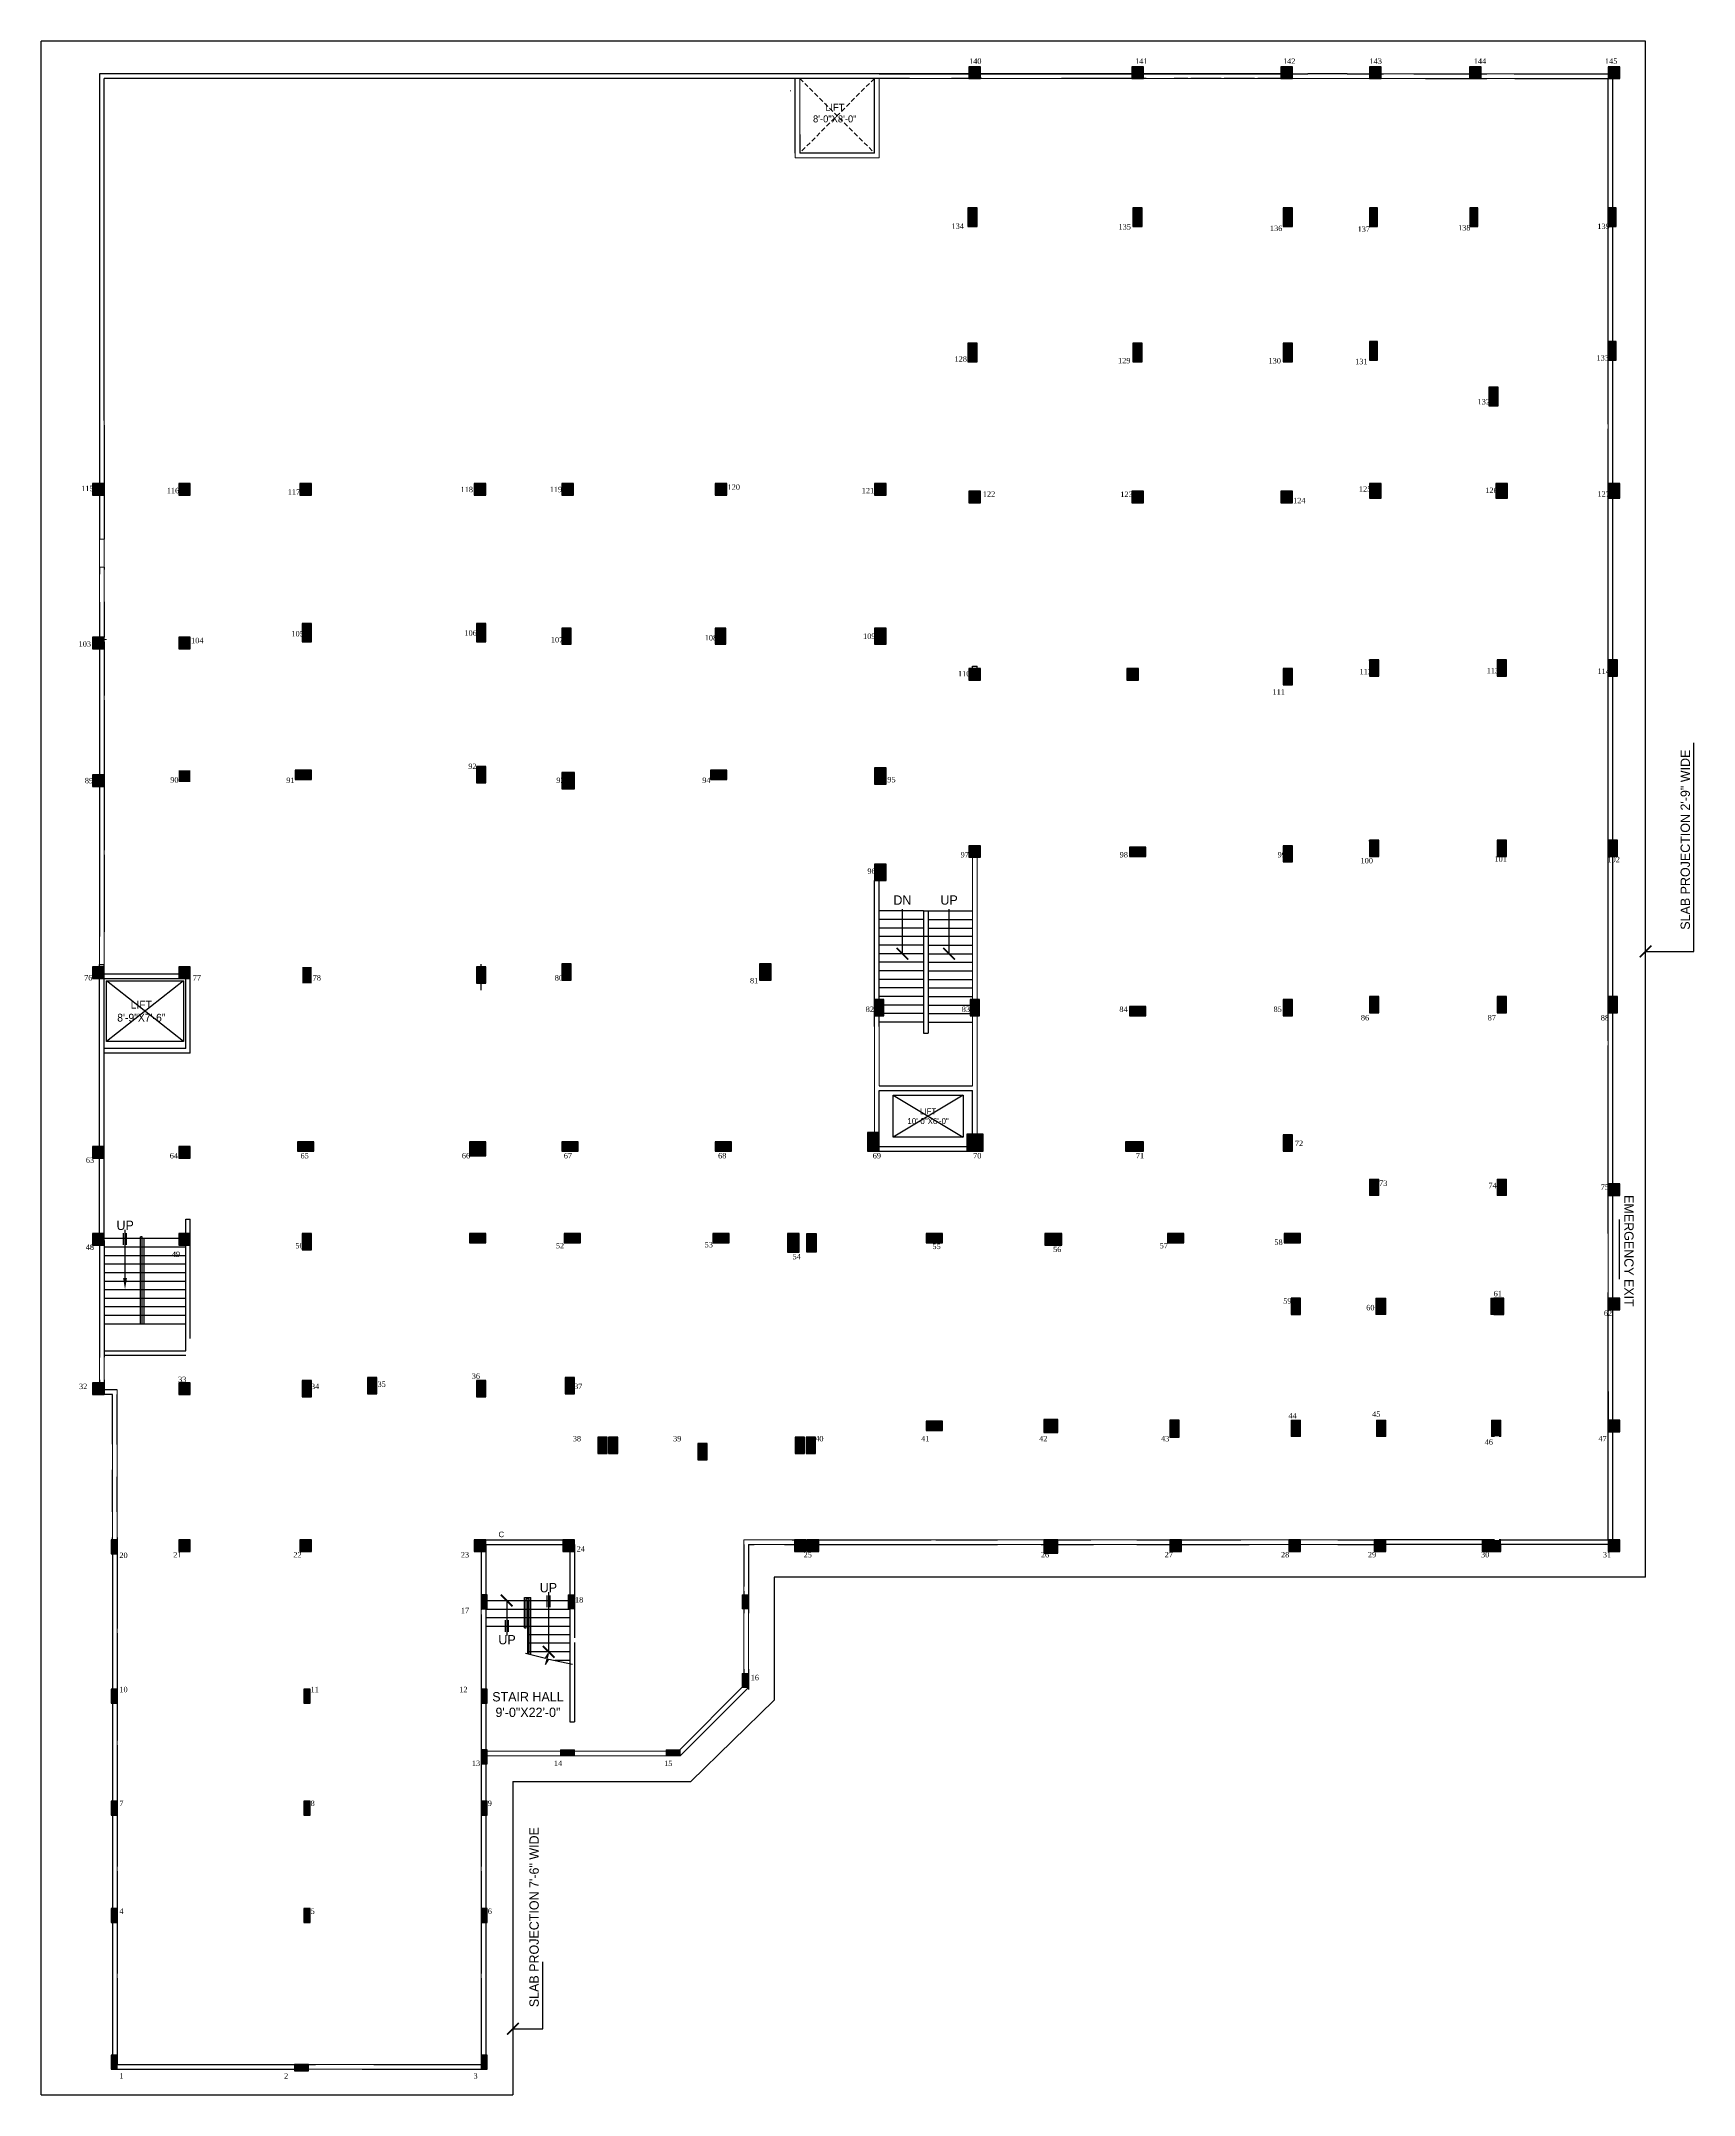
# Model space of a CAD drawing. Header units: inches. Extents: x -90 to 2036, y -33 to 3377.
# Drawn here: x -90 to 2036, y -33 to 2609 of the extents above; entities that cross this region are included whole.
import ezdxf

# ---------------------------------------------------------------- set-up
doc = ezdxf.new("R2010")
doc.units = ezdxf.units.IN
doc.header["$MEASUREMENT"] = 0
doc.linetypes.add('DASHED', pattern=[0.75, 0.5, -0.25])
doc.layers.get('0').update_dxf_attribs({"color": 8, "linetype": 'CONTINUOUS'})
for name, color, linetype in [('BOUNDARY', 8, 'CONTINUOUS'), ('COLUMN', 8, 'CONTINUOUS'), ('TEXT', 8, 'CONTINUOUS'), ('WALL', 8, 'CONTINUOUS')]:
    doc.layers.add(name, color=color, linetype=linetype)
doc.styles.add('H St Bt', font='stylu.ttf')
doc.styles.add('style2', font='arial.ttf', dxfattribs={"height": 9})
doc.styles.add('style3', font='arial.ttf', dxfattribs={"height": 15})
doc.styles.add('TECHNICBOLD', font='times.ttf', dxfattribs={"height": 10})
doc.dimstyles.new('DIM4', dxfattribs={"dimtxt": 21, "dimasz": 10, "dimexe": 8, "dimexo": 8, "dimgap": 8, "dimtad": 1, "dimdec": 4, "dimzin": 3, "dimdsep": 46, "dimlunit": 4, "dimtxsty": 'style3', "dimblk": 'ARCHTICK', "dimcen": 0, "dimdle": 8, "dimclrd": 1, "dimclre": 1, "dimclrt": 3, "dimadec": 0, "dimazin": 0, "dimtfac": 1, "dimtdec": 4, "dimtofl": 0, "dimtmove": 2, "dimatfit": 3, "dimldrblk": 'ARCHTICK', "dimfxl": 1, "dimtolj": 1, "dimtzin": 1, "dimarcsym": 0})
doc.dimstyles.new('SMZ_DIMENSION_', dxfattribs={"dimtxt": 15, "dimasz": 10, "dimexe": 8, "dimexo": 8, "dimgap": 8, "dimtad": 0, "dimdec": 0, "dimzin": 3, "dimdsep": 46, "dimlunit": 4, "dimtxsty": 'H St Bt', "dimblk": 'ARCHTICK', "dimcen": 0, "dimdle": 8, "dimclrd": 2, "dimclre": 2, "dimclrt": 3, "dimadec": 0, "dimazin": 0, "dimtfac": 1, "dimtdec": 0, "dimtofl": 0, "dimtmove": 2, "dimatfit": 3, "dimldrblk": 'ARCHTICK', "dimfxl": 8, "dimtolj": 1, "dimtzin": 1, "dimarcsym": 0})
pattern_1 = [(45, (1520.70109, 1181), (-0.08838835, 0.08838835), [])]

msp = doc.modelspace()

# ---------------------------------------------------------------- hatches: boundary and pattern name
at = {"layer": 'BOUNDARY', "lineweight": 18}
h = msp.add_hatch(dxfattribs=at)
h.set_pattern_fill('ANSI31', color=256)
h.set_pattern_definition(pattern_1)
h.paths.add_polyline_path([(1520.8, 1183.7), (1534.6, 1183.7), (1534.6, 1198.6), (1520.8, 1198.6)], flags=9)
h = msp.add_hatch(dxfattribs=at)
h.set_pattern_fill('ANSI31', color=256)
h.set_pattern_definition(pattern_1)
h.paths.add_polyline_path([(1520.8, 1183.7), (1534.6, 1183.7), (1534.6, 1198.6), (1520.8, 1198.6)], flags=9)
h = msp.add_hatch(dxfattribs=at)
h.set_pattern_fill('ANSI31', color=256)
h.set_pattern_definition(pattern_1)
h.paths.add_polyline_path([(1520.8, 1183.7), (1534.6, 1183.7), (1534.6, 1198.6), (1520.8, 1198.6)], flags=9)
at = {"layer": 'COLUMN', "linetype": 'Continuous'}
for points in [[(1118.5, 2576), (1103.5, 2576), (1103.5, 2561), (1118.5, 2561)], [(1328, 2576), (1313, 2576), (1313, 2561), (1328, 2561)], [(1520, 2576), (1505, 2576), (1505, 2561), (1520, 2561)], [(1634, 2576), (1619, 2576), (1619, 2561), (1634, 2561)], [(1762.5, 2576), (1747.5, 2576), (1747.5, 2561), (1762.5, 2561)], [(1941, 2576), (1926, 2576), (1926, 2561), (1941, 2561)], [(1102, 2370.5), (1114, 2370.5), (1114, 2394.5), (1102, 2394.5)], [(1314.5, 2370.5), (1326.5, 2370.5), (1326.5, 2394.5), (1314.5, 2394.5)], [(1508, 2370.5), (1520, 2370.5), (1520, 2394.5), (1508, 2394.5)], [(1619, 2370.5), (1629, 2370.5), (1629, 2394.5), (1619, 2394.5)], [(1748, 2370.5), (1758, 2370.5), (1758, 2394.5), (1748, 2394.5)], [(1926, 2370.5), (1936, 2370.5), (1936, 2394.5), (1926, 2394.5)], [(1102, 2196.5), (1114, 2196.5), (1114, 2220.5), (1102, 2220.5)], [(1314.5, 2196.5), (1326.5, 2196.5), (1326.5, 2220.5), (1314.5, 2220.5)], [(1508, 2196.5), (1520, 2196.5), (1520, 2220.5), (1508, 2220.5)], [(1619, 2198.5), (1629, 2198.5), (1629, 2222.5), (1619, 2222.5)], [(1926, 2198.5), (1936, 2198.5), (1936, 2222.5), (1926, 2222.5)], [(1772.5, 2140), (1784.5, 2140), (1784.5, 2164), (1772.5, 2164)], [(-9, 2040), (-24, 2040), (-24, 2025), (-9, 2025)], [(102, 2040), (87, 2040), (87, 2025), (102, 2025)], [(258, 2040), (243, 2040), (243, 2025), (258, 2025)], [(482, 2040), (467, 2040), (467, 2025), (482, 2025)], [(595, 2040), (580, 2040), (580, 2025), (595, 2025)], [(792, 2040), (777, 2040), (777, 2025), (792, 2025)], [(997, 2040), (982, 2040), (982, 2025), (997, 2025)], [(1634, 2040), (1619, 2040), (1619, 2025), (1634, 2025)], [(1634, 2036), (1619, 2036), (1619, 2021), (1634, 2021)], [(1796.5, 2040), (1781.5, 2040), (1781.5, 2025), (1796.5, 2025)], [(1796.5, 2036), (1781.5, 2036), (1781.5, 2021), (1796.5, 2021)], [(1941, 2040), (1926, 2040), (1926, 2025), (1941, 2025)], [(1941, 2036), (1926, 2036), (1926, 2021), (1941, 2021)], [(1118.5, 2030), (1103.5, 2030), (1103.5, 2015), (1118.5, 2015)], [(1328, 2030), (1313, 2030), (1313, 2015), (1328, 2015)], [(1520, 2030), (1505, 2030), (1505, 2015), (1520, 2015)], [(246, 1836), (258, 1836), (258, 1860), (246, 1860)], [(470, 1836), (482, 1836), (482, 1860), (470, 1860)], [(580, 1833), (592, 1833), (592, 1854), (580, 1854)], [(791, 1854), (777, 1854), (777, 1833), (791, 1833)], [(997, 1854), (982, 1854), (982, 1833), (997, 1833)], [(997, 1854), (982, 1854), (982, 1833), (997, 1833)], [(-9, 1842), (-24, 1842), (-24, 1827), (-9, 1827)], [(102, 1842), (87, 1842), (87, 1827), (102, 1827)], [(1118.5, 1802), (1103.5, 1802), (1103.5, 1787), (1118.5, 1787)], [(1321.5, 1802), (1306.5, 1802), (1306.5, 1787), (1321.5, 1787)], [(1508, 1781), (1520, 1781), (1520, 1802), (1508, 1802)], [(1631, 1813), (1619, 1813), (1619, 1792), (1631, 1792)], [(1795, 1813), (1783, 1813), (1783, 1792), (1795, 1792)], [(1938, 1813), (1926, 1813), (1926, 1792), (1938, 1792)], [(-9, 1665), (-24, 1665), (-24, 1650), (-9, 1650)], [(237, 1671), (237, 1659), (258, 1659), (258, 1671)], [(470, 1655), (482, 1655), (482, 1676), (470, 1676)], [(592, 1668), (580, 1668), (580, 1647), (592, 1647)], [(584, 1647), (596, 1647), (596, 1668), (584, 1668)], [(771, 1671), (771, 1659), (792, 1659), (792, 1671)], [(997, 1674), (982, 1674), (982, 1653), (997, 1653)], [(1118.5, 1574), (1103.5, 1574), (1103.5, 1559), (1118.5, 1559)], [(1310, 1572), (1310, 1560), (1331, 1560), (1331, 1572)], [(1520, 1574), (1508, 1574), (1508, 1553), (1520, 1553)], [(1631, 1581), (1619, 1581), (1619, 1560), (1631, 1560)], [(1795, 1581), (1783, 1581), (1783, 1560), (1795, 1560)], [(1938, 1581), (1926, 1581), (1926, 1560), (1938, 1560)], [(997, 1550), (982, 1550), (982, 1529), (997, 1529)], [(-9, 1418), (-24, 1418), (-24, 1403), (-9, 1403)], [(102, 1418), (87, 1418), (87, 1403), (102, 1403)], [(258, 1418), (246, 1418), (246, 1397), (258, 1397)], [(482, 1418), (470, 1418), (470, 1397), (482, 1397)], [(592, 1422), (580, 1422), (580, 1401), (592, 1401)], [(849, 1422), (834, 1422), (834, 1401), (849, 1401)], [(994, 1376), (982, 1376), (982, 1355), (994, 1355)], [(1117, 1376), (1105, 1376), (1105, 1355), (1117, 1355)], [(1508, 1355), (1520, 1355), (1520, 1376), (1508, 1376)], [(1631, 1380), (1619, 1380), (1619, 1359), (1631, 1359)], [(1795, 1380), (1783, 1380), (1783, 1359), (1795, 1359)], [(1938, 1380), (1926, 1380), (1926, 1359), (1938, 1359)], [(1310, 1367), (1310, 1355), (1331, 1355), (1331, 1367)], [(240, 1193), (240, 1181), (261, 1181), (261, 1193)], [(461, 1193), (461, 1181), (482, 1181), (482, 1193)], [(580, 1193), (580, 1181), (601, 1181), (601, 1193)], [(777, 1193), (777, 1181), (798, 1181), (798, 1193)], [(988, 1205), (973, 1205), (973, 1181), (988, 1181)], [(1101, 1181), (1122, 1181), (1122, 1203), (1101, 1203)], [(1122, 1181), (1122, 1203), (1101, 1203), (1101, 1181)], [(1305, 1193), (1305, 1181), (1328, 1181), (1328, 1193)], [(-9, 1172), (-9, 1187), (-24, 1187), (-24, 1172)], [(-9, 1187), (-24, 1187), (-24, 1172), (-9, 1172)], [(102, 1187), (87, 1187), (87, 1172), (102, 1172)], [(461, 1187), (461, 1175), (482, 1175), (482, 1187)], [(1941, 1139), (1926, 1139), (1926, 1124), (1941, 1124)], [(-9, 1060), (-9, 1075), (-24, 1075), (-24, 1060)], [(-9, 1075), (-24, 1075), (-24, 1060), (-9, 1060)], [(102, 1075), (87, 1075), (87, 1060), (102, 1060)], [(258, 1075), (246, 1075), (246, 1054), (258, 1054)], [(461, 1075), (461, 1063), (482, 1063), (482, 1075)], [(583, 1075), (583, 1063), (604, 1063), (604, 1075)], [(774, 1075), (774, 1063), (795, 1063), (795, 1075)], [(885, 1075), (870, 1075), (870, 1051), (885, 1051)], [(907, 1075), (895, 1075), (895, 1051), (907, 1051)], [(1069.5, 1063), (1069.5, 1075), (1048.5, 1075), (1048.5, 1063)], [(1201, 1075), (1201, 1060), (1223, 1060), (1223, 1075)], [(1380, 1063), (1380, 1075), (1359, 1075), (1359, 1063)], [(1530, 1063), (1530, 1075), (1509, 1075), (1509, 1063)], [(1518, 971), (1530, 971), (1530, 992), (1518, 992)], [(1791.8, 992), (1778.8, 992), (1778.8, 971), (1791.8, 971)], [(1941, 992), (1926, 992), (1926, 977), (1941, 977)], [(-9, 868), (-9, 883), (-24, 883), (-24, 868)], [(-9, 883), (-24, 883), (-24, 868), (-9, 868)], [(102, 883), (87, 883), (87, 868), (102, 868)], [(258, 886), (246, 886), (246, 865), (258, 865)], [(342, 890), (330, 890), (330, 869), (342, 869)], [(470, 865), (482, 865), (482, 886), (470, 886)], [(596, 890), (584, 890), (584, 869), (596, 869)], [(1069.5, 821.5), (1069.5, 833.5), (1048.5, 833.5), (1048.5, 821.5)], [(1218, 836), (1200, 836), (1200, 819), (1218, 819)], [(1374, 835), (1362, 835), (1362, 813), (1374, 813)], [(1941, 835), (1926, 835), (1926, 820), (1941, 820)], [(638, 813), (626, 813), (626, 792), (638, 792)], [(652, 813), (640, 813), (640, 792), (652, 792)], [(755, 784), (767, 784), (767, 805), (755, 805)], [(892, 813), (880, 813), (880, 792), (892, 792)], [(906, 813), (894, 813), (894, 792), (906, 792)], [(8, 663), (8, 681), (0, 681), (0, 663)], [(102, 681), (87, 681), (87, 666), (102, 666)], [(258, 681), (243, 681), (243, 666), (258, 666)], [(482, 681), (467, 681), (467, 666), (482, 666)], [(596, 681), (581, 681), (581, 666), (596, 666)], [(894, 681), (879, 681), (879, 666), (894, 666)], [(910.5, 681), (895.5, 681), (895.5, 666), (910.5, 666)], [(1218, 681), (1200, 681), (1200, 664), (1218, 664)], [(1377, 681), (1362, 681), (1362, 666), (1377, 666)], [(1530, 681), (1515, 681), (1515, 666), (1530, 666)], [(1640, 681), (1625, 681), (1625, 666), (1640, 666)], [(1779, 681), (1764, 681), (1764, 666), (1779, 666)], [(1787.8, 681), (1772.8, 681), (1772.8, 666), (1787.8, 666)], [(1941, 681), (1926, 681), (1926, 666), (1941, 666)], [(484, 592.5), (484, 610.5), (476, 610.5), (476, 592.5)], [(8, 471), (8, 489), (0, 489), (0, 471)], [(256, 471), (256, 489), (248, 489), (248, 471)], [(484, 471), (484, 489), (476, 489), (476, 471)], [(484, 393), (484, 411), (476, 411), (476, 393)], [(8, 327), (8, 345), (0, 345), (0, 327)], [(256, 327), (256, 345), (248, 345), (248, 327)], [(484, 327), (484, 345), (476, 345), (476, 327)], [(8, 189), (8, 207), (0, 207), (0, 189)], [(256, 189), (256, 207), (248, 207), (248, 189)], [(484, 189), (484, 207), (476, 207), (476, 189)], [(8, 0), (8, 18), (0, 18), (0, 0)], [(236, -2), (254, -2), (254, 6), (236, 6)], [(484, 0), (484, 18), (476, 18), (476, 0)]]:
    msp.add_hatch(color=256, dxfattribs=at).paths.add_polyline_path(points)
at = {"layer": 'TEXT', "lineweight": 0}
for points in [[(1118.5, 2576), (1103.5, 2576), (1103.5, 2561), (1118.5, 2561)], [(1328, 2576), (1313, 2576), (1313, 2561), (1328, 2561)], [(1520, 2576), (1505, 2576), (1505, 2561), (1520, 2561)], [(1634, 2576), (1619, 2576), (1619, 2561), (1634, 2561)], [(1762.5, 2576), (1747.5, 2576), (1747.5, 2561), (1762.5, 2561)], [(1941, 2576), (1926, 2576), (1926, 2561), (1941, 2561)], [(1102, 2370.5), (1114, 2370.5), (1114, 2394.5), (1102, 2394.5)], [(1314.5, 2370.5), (1326.5, 2370.5), (1326.5, 2394.5), (1314.5, 2394.5)], [(1508, 2370.5), (1520, 2370.5), (1520, 2394.5), (1508, 2394.5)], [(1619, 2370.5), (1629, 2370.5), (1629, 2394.5), (1619, 2394.5)], [(1748, 2370.5), (1758, 2370.5), (1758, 2394.5), (1748, 2394.5)], [(1926, 2370.5), (1936, 2370.5), (1936, 2394.5), (1926, 2394.5)], [(1102, 2196.5), (1114, 2196.5), (1114, 2220.5), (1102, 2220.5)], [(1314.5, 2196.5), (1326.5, 2196.5), (1326.5, 2220.5), (1314.5, 2220.5)], [(1508, 2196.5), (1520, 2196.5), (1520, 2220.5), (1508, 2220.5)], [(1619, 2198.5), (1629, 2198.5), (1629, 2222.5), (1619, 2222.5)], [(1926, 2198.5), (1936, 2198.5), (1936, 2222.5), (1926, 2222.5)], [(1772.5, 2140), (1784.5, 2140), (1784.5, 2164), (1772.5, 2164)], [(-9, 2040), (-24, 2040), (-24, 2025), (-9, 2025)], [(102, 2040), (87, 2040), (87, 2025), (102, 2025)], [(258, 2040), (243, 2040), (243, 2025), (258, 2025)], [(482, 2040), (467, 2040), (467, 2025), (482, 2025)], [(595, 2040), (580, 2040), (580, 2025), (595, 2025)], [(792, 2040), (777, 2040), (777, 2025), (792, 2025)], [(997, 2040), (982, 2040), (982, 2025), (997, 2025)], [(1634, 2040), (1619, 2040), (1619, 2025), (1634, 2025)], [(1796.5, 2040), (1781.5, 2040), (1781.5, 2025), (1796.5, 2025)], [(1941, 2040), (1926, 2040), (1926, 2025), (1941, 2025)], [(1118.5, 2030), (1103.5, 2030), (1103.5, 2015), (1118.5, 2015)], [(1328, 2030), (1313, 2030), (1313, 2015), (1328, 2015)], [(1520, 2030), (1505, 2030), (1505, 2015), (1520, 2015)], [(246, 1836), (258, 1836), (258, 1860), (246, 1860)], [(470, 1836), (482, 1836), (482, 1860), (470, 1860)], [(580, 1833), (592, 1833), (592, 1854), (580, 1854)], [(791, 1854), (777, 1854), (777, 1833), (791, 1833)], [(997, 1854), (982, 1854), (982, 1833), (997, 1833)], [(-9, 1842), (-24, 1842), (-24, 1827), (-9, 1827)], [(102, 1842), (87, 1842), (87, 1827), (102, 1827)], [(1118.5, 1802), (1103.5, 1802), (1103.5, 1787), (1118.5, 1787)], [(1321.5, 1802), (1306.5, 1802), (1306.5, 1787), (1321.5, 1787)], [(1508, 1781), (1520, 1781), (1520, 1802), (1508, 1802)], [(1631, 1813), (1619, 1813), (1619, 1792), (1631, 1792)], [(1795, 1813), (1783, 1813), (1783, 1792), (1795, 1792)], [(1938, 1813), (1926, 1813), (1926, 1792), (1938, 1792)], [(-9, 1665), (-24, 1665), (-24, 1650), (-9, 1650)], [(102, 1671), (87, 1671), (87, 1656), (102, 1656)], [(237, 1671), (237, 1659), (258, 1659), (258, 1671)], [(470, 1655), (482, 1655), (482, 1676), (470, 1676)], [(584, 1647), (596, 1647), (596, 1668), (584, 1668)], [(1520, 1574), (1508, 1574), (1508, 1553), (1520, 1553)], [(1631, 1581), (1619, 1581), (1619, 1560), (1631, 1560)], [(1795, 1581), (1783, 1581), (1783, 1560), (1795, 1560)], [(1938, 1581), (1926, 1581), (1926, 1560), (1938, 1560)], [(-9, 1418), (-24, 1418), (-24, 1403), (-9, 1403)], [(102, 1418), (87, 1418), (87, 1403), (102, 1403)], [(482, 1418), (470, 1418), (470, 1397), (482, 1397)], [(592, 1422), (580, 1422), (580, 1401), (592, 1401)], [(849, 1422), (834, 1422), (834, 1401), (849, 1401)], [(1508, 1355), (1520, 1355), (1520, 1376), (1508, 1376)], [(1631, 1380), (1619, 1380), (1619, 1359), (1631, 1359)], [(1795, 1380), (1783, 1380), (1783, 1359), (1795, 1359)], [(1938, 1380), (1926, 1380), (1926, 1359), (1938, 1359)], [(1310, 1367), (1310, 1355), (1331, 1355), (1331, 1367)], [(240, 1193), (240, 1181), (261, 1181), (261, 1193)], [(580, 1193), (580, 1181), (601, 1181), (601, 1193)], [(777, 1193), (777, 1181), (798, 1181), (798, 1193)], [(1520, 1202), (1508, 1202), (1508, 1181), (1520, 1181)], [(-9, 1187), (-24, 1187), (-24, 1172), (-9, 1172)], [(102, 1187), (87, 1187), (87, 1172), (102, 1172)], [(461, 1187), (461, 1175), (482, 1175), (482, 1187)], [(1631, 1145), (1619, 1145), (1619, 1124), (1631, 1124)], [(1795, 1145), (1783, 1145), (1783, 1124), (1795, 1124)], [(1941, 1139), (1926, 1139), (1926, 1124), (1941, 1124)], [(-9, 1075), (-24, 1075), (-24, 1060), (-9, 1060)], [(102, 1075), (87, 1075), (87, 1060), (102, 1060)], [(258, 1075), (246, 1075), (246, 1054), (258, 1054)], [(461, 1075), (461, 1063), (482, 1063), (482, 1075)], [(583, 1075), (583, 1063), (604, 1063), (604, 1075)], [(774, 1075), (774, 1063), (795, 1063), (795, 1075)], [(885, 1075), (870, 1075), (870, 1051), (885, 1051)], [(907, 1075), (895, 1075), (895, 1051), (907, 1051)], [(1201, 1075), (1201, 1060), (1223, 1060), (1223, 1075)], [(1530, 1063), (1530, 1075), (1509, 1075), (1509, 1063)], [(1518, 971), (1530, 971), (1530, 992), (1518, 992)], [(1640, 992), (1627, 992), (1627, 971), (1640, 971)], [(1788, 992), (1775, 992), (1775, 971), (1788, 971)], [(1941, 992), (1926, 992), (1926, 977), (1941, 977)], [(-9, 883), (-24, 883), (-24, 868), (-9, 868)], [(102, 883), (87, 883), (87, 868), (102, 868)], [(258, 886), (246, 886), (246, 865), (258, 865)], [(342, 890), (330, 890), (330, 869), (342, 869)], [(470, 865), (482, 865), (482, 886), (470, 886)], [(596, 890), (584, 890), (584, 869), (596, 869)], [(1069.5, 821.5), (1069.5, 833.5), (1048.5, 833.5), (1048.5, 821.5)], [(1218, 836), (1200, 836), (1200, 819), (1218, 819)], [(1374, 835), (1362, 835), (1362, 813), (1374, 813)], [(1518, 814), (1530, 814), (1530, 835), (1518, 835)], [(1628, 814), (1640, 814), (1640, 835), (1628, 835)], [(1776, 814), (1788, 814), (1788, 835), (1776, 835)], [(1941, 835), (1926, 835), (1926, 820), (1941, 820)], [(755, 784), (767, 784), (767, 805), (755, 805)], [(892, 813), (880, 813), (880, 792), (892, 792)], [(906, 813), (894, 813), (894, 792), (906, 792)], [(8, 663), (8, 681), (0, 681), (0, 663)], [(102, 681), (87, 681), (87, 666), (102, 666)], [(258, 681), (243, 681), (243, 666), (258, 666)], [(482, 681), (467, 681), (467, 666), (482, 666)], [(596, 681), (581, 681), (581, 666), (596, 666)], [(894, 681), (879, 681), (879, 666), (894, 666)], [(910.5, 681), (895.5, 681), (895.5, 666), (910.5, 666)], [(1218, 681), (1200, 681), (1200, 664), (1218, 664)], [(1377, 681), (1362, 681), (1362, 666), (1377, 666)], [(1530, 681), (1515, 681), (1515, 666), (1530, 666)], [(1640, 681), (1625, 681), (1625, 666), (1640, 666)], [(1779, 681), (1764, 681), (1764, 666), (1779, 666)], [(1941, 681), (1926, 681), (1926, 666), (1941, 666)], [(484, 592.5), (484, 610.5), (476, 610.5), (476, 592.5)], [(596, 592.5), (596, 610.5), (588, 610.5), (588, 592.5)], [(820, 592.5), (820, 610.5), (812, 610.5), (812, 592.5)], [(820, 491), (820, 509), (812, 509), (812, 491)], [(8, 471), (8, 489), (0, 489), (0, 471)], [(256, 471), (256, 489), (248, 489), (248, 471)], [(484, 471), (484, 489), (476, 489), (476, 471)], [(484, 393), (484, 411), (476, 411), (476, 393)], [(578, 403), (596, 403), (596, 411), (578, 411)], [(714, 403), (732, 403), (732, 411), (714, 411)], [(8, 327), (8, 345), (0, 345), (0, 327)], [(256, 327), (256, 345), (248, 345), (248, 327)], [(484, 327), (484, 345), (476, 345), (476, 327)], [(8, 189), (8, 207), (0, 207), (0, 189)], [(256, 189), (256, 207), (248, 207), (248, 189)], [(484, 189), (484, 207), (476, 207), (476, 189)], [(8, 0), (8, 18), (0, 18), (0, 0)], [(236, -2), (254, -2), (254, 6), (236, 6)], [(484, 0), (484, 18), (476, 18), (476, 0)]]:
    msp.add_hatch(color=256, dxfattribs=at).paths.add_polyline_path(points)
at = {"layer": 'WALL', "linetype": 'Continuous'}
for points in [[(102, 1075), (87, 1075), (87, 1060), (102, 1060)], [(1374, 835), (1362, 835), (1362, 813), (1374, 813)]]:
    msp.add_hatch(color=256, dxfattribs=at).paths.add_polyline_path(points)

# ---------------------------------------------------------------- linework, layer by layer
at = {"linetype": 'Continuous', "ltscale": 12}
for p, q in [((-90, -33), (-90, 2609)), ((1974, 2609), (-90, 2609)), ((1974, 633), (1974, 2609)), ((1974, 633), (853, 633)), ((853, 633), (853, 474.6)), ((745.8, 370), (853, 474.6)), ((517, 370), (517, -33)), ((517, 370), (745.8, 370)), ((-90, -33), (517, -33))]:
    msp.add_line(p, q, dxfattribs=at)
at = {"lineweight": 35}
msp.add_line((988, 2567), (1520, 2567), dxfattribs=at)
at = {"lineweight": 0}
for p, q in [((1118.5, 2567), (1027, 2567)), ((1926, 2568.5), (1926, 2576)), ((1932, 2568.5), (1932, 2576)), ((873.9, 2544.4), (873.9, 2545.4)), ((879.9, 2497.4), (879.9, 2537)), ((885.9, 2485.8), (885.9, 2561)), ((982, 2497.4), (982, 2537)), ((988, 2485.8), (988, 2537)), ((1118.5, 2561), (1103.5, 2561)), ((1126.8, 2561), (1114.8, 2561)), ((1926, 2561), (1926, 2471.8)), ((982, 2489), (982, 2465)), ((-15, 1968.2), (-9, 1968.2)), ((-15, 1932.2), (-9, 1932.2)), ((-8, 1845), (-9, 1845)), ((-6, 1839), (-9, 1839)), ((1926, 1380), (1932, 1380)), ((1926, 1374), (1938, 1374)), ((476, 1187), (476, 1191)), ((1779.5, 986), (1779.5, 971)), ((1785.5, 986), (1785.5, 971)), ((1926, 992), (1926, 999.3))]:
    msp.add_line(p, q, dxfattribs=at)
at = {"linetype": 'Continuous'}
for p, q in [((1590, 2567), (1539.5, 2567)), ((2036.2, 1438), (2036.2, 1706.4)), ((1045, 1490), (1045, 1333)), ((1045, 1490), (1051, 1490)), ((1051, 1490), (1051, 1333)), ((93, 1322), (-6, 1400)), ((93, 1400), (-6, 1322)), ((1045, 1333), (1051, 1333)), ((1006, 1253), (1096, 1199)), ((1096, 1253), (1006, 1199)), ((1940.3, 1016.4), (1940.3, 1093.2)), ((-9, 1069), (102, 1069)), ((-9, 1058), (96, 1058)), ((38, 959), (38, 1071)), ((40, 1071), (38, 1071)), ((40, 959), (40, 1071)), ((42, 1069), (42, 959)), ((-9, 1047), (96, 1047)), ((-9, 1036), (96, 1036)), ((-9, 1025), (96, 1025)), ((-9, 1014), (96, 1014)), ((-9, 1003), (96, 1003)), ((-9, 992), (96, 992)), ((-9, 981), (96, 981)), ((-9, 970), (96, 970)), ((-9, 959), (96, 959)), ((1926, 871.9), (1926, 835.9)), ((561, 594.4), (561, 609.5)), ((565, 594.4), (565, 609.5)), ((482, 603), (590, 603)), ((482, 592), (590, 592)), ((532, 568), (532, 607)), ((532, 607), (540, 607)), ((534, 568), (534, 605)), ((534, 605), (538, 605)), ((536, 534.6), (536, 603)), ((538, 534.1), (538, 605)), ((540, 533.6), (540, 607)), ((482, 581), (590, 581)), ((482, 570), (590, 570)), ((507, 577.5), (507, 562.5)), ((511, 577.5), (511, 562.5)), ((532, 568), (534, 568)), ((590, 559), (536, 559)), ((533, 535.3), (558.7, 528.9)), ((590, 548), (536, 548)), ((590, 537), (536, 537)), ((558.7, 528.9), (562.4, 534.8)), ((562.4, 534.8), (558.7, 520.6)), ((558.7, 520.6), (563, 527.7)), ((563, 527.7), (593.8, 521)), ((590, 526), (570.8, 526))]:
    msp.add_line(p, q, dxfattribs=at)
at = {"linetype": 'DASHED', "lineweight": 0, "ltscale": 12}
for p, q in [((885.9, 2561), (982, 2465)), ((982, 2561), (885.9, 2465)), ((982, 2486), (982, 2537)), ((988, 2486), (988, 2537)), ((580, 2040), (580, 2025)), ((586, 2040), (586, 2025))]:
    msp.add_line(p, q, dxfattribs=at)
at = {"linetype": 'Continuous'}
for points in [[(-6, 1400), (93, 1400), (93, 1322), (-6, 1322)], [(1006, 1253), (1096, 1253), (1096, 1199), (1006, 1199)]]:
    msp.add_lwpolyline(points, close=True, dxfattribs=at)
at = {"layer": 'BOUNDARY', "lineweight": 18}
for p, q in [((1932, 2567), (-15, 2567)), ((-15, 2567), (-15, 868)), ((1932, 835.9), (1932, 2567)), ((1926, 2561), (-9, 2561)), ((-9, 2561), (-9, 874)), ((879.9, 2561), (879.9, 2459)), ((885.9, 2561), (885.9, 2465)), ((982, 2465), (982, 2561)), ((988, 2459), (988, 2561)), ((1926, 835.9), (1926, 2561)), ((879.9, 2459), (988, 2459)), ((885.9, 2465), (982, 2465)), ((1108, 1559), (1108, 1265)), ((1114, 1559), (1114, 1259)), ((982, 1205), (982, 1535)), ((988, 1265), (988, 1529)), ((1108, 1265), (988, 1265)), ((1108, 1259), (988, 1259)), ((988, 1205), (988, 1259)), ((1108, 1203), (1108, 1259)), ((1114, 1203), (1114, 1259)), ((988, 1187), (1101, 1187)), ((988, 1181), (1101, 1181)), ((-9, 874), (8, 874)), ((8, 874), (8, 6)), ((-15, 868), (2, 868)), ((2, 868), (2, 0)), ((1926, 681), (1926, 820)), ((1932, 681), (1932, 820)), ((476, 489), (476, 666)), ((482, 489), (482, 666)), ((814, 610.5), (814, 681)), ((814, 681), (879, 681)), ((820, 610.5), (820, 675)), ((820, 675), (879, 675)), ((910.5, 681), (1200, 681)), ((910.5, 675), (1200, 675)), ((1218, 681), (1362, 681)), ((1218, 675), (1362, 675)), ((1377, 681), (1515, 681)), ((1377, 675), (1515, 675)), ((1530, 680.9), (1625, 680.9)), ((1530, 674.9), (1625, 674.9)), ((1640, 681), (1764, 681)), ((1640, 675), (1764, 675)), ((1787.8, 681), (1926, 681)), ((1787.8, 675), (1926, 675)), ((814, 509), (814, 592.5)), ((820, 509), (820, 592.5)), ((727.8, 407.2), (815.8, 495.2)), ((732, 403), (820, 491)), ((476, 411), (476, 471)), ((482, 411), (482, 471)), ((578, 409), (484, 409)), ((578, 403), (484, 403)), ((596, 409), (714, 409)), ((596, 403), (714, 403)), ((476, 345), (476, 393)), ((482, 345), (482, 393)), ((476, 207), (476, 327)), ((482, 207), (482, 327)), ((476, 18), (476, 189)), ((482, 18), (482, 189)), ((2, 0), (254, 0)), ((8, 6), (254, 6)), ((254, 6), (476, 6)), ((254, 0), (476, 0))]:
    msp.add_line(p, q, dxfattribs=at)
at = {"layer": 'COLUMN', "linetype": 'Continuous'}
for p, q in [((1619, 2040), (1619, 2021)), ((1781.5, 2040), (1781.5, 2021)), ((1926, 2040), (1926, 2021)), ((580, 1647), (596, 1647)), ((1045, 1490), (988, 1490)), ((1051, 1490), (1108, 1490)), ((1045, 1479), (988, 1479)), ((1045, 1468), (988, 1468)), ((1108, 1457), (988, 1457)), ((1051, 1479), (1108, 1479)), ((1051, 1468), (1108, 1468)), ((1045, 1446), (988, 1446)), ((1045, 1435), (988, 1435)), ((1051, 1446), (1108, 1446)), ((1051, 1435), (1108, 1435)), ((1045, 1424), (988, 1424)), ((1045, 1413), (988, 1413)), ((1045, 1402), (988, 1402)), ((1051, 1424), (1108, 1424)), ((1051, 1413), (1108, 1413)), ((1051, 1402), (1108, 1402)), ((1045, 1391), (988, 1391)), ((1045, 1380), (988, 1380)), ((1051, 1391), (1108, 1391)), ((1051, 1380), (1108, 1380)), ((1045, 1358), (988, 1358)), ((1045, 1369), (991, 1369)), ((1051, 1369), (1105, 1369)), ((1051, 1358), (1108, 1358)), ((1045, 1347), (988, 1347)), ((1051, 1347), (1108, 1347)), ((461, 1193), (461, 1175)), ((16, 1060.4), (16, 1075.5)), ((20, 1060.4), (20, 1075.5)), ((-15, 918), (-15, 915.6)), ((596, 869), (596, 890)), ((1764, 666), (1787.8, 666))]:
    msp.add_line(p, q, dxfattribs=at)
at = {"layer": 'COLUMN', "linetype": 'Continuous', "lineweight": 20}
for p, q in [((1779.5, 681), (1640, 681)), ((1787.8, 681), (1785.5, 681))]:
    msp.add_line(p, q, dxfattribs=at)
at = {"layer": 'COLUMN', "linetype": 'Continuous'}
for points in [[(1103.5, 2561), (1118.5, 2561), (1118.5, 2576), (1103.5, 2576)], [(1313, 2561), (1328, 2561), (1328, 2576), (1313, 2576)], [(1505, 2561), (1520, 2561), (1520, 2576), (1505, 2576)], [(1619, 2561), (1634, 2561), (1634, 2576), (1619, 2576)], [(1747.5, 2561), (1762.5, 2561), (1762.5, 2576), (1747.5, 2576)], [(1926, 2561), (1941, 2561), (1941, 2576), (1926, 2576)], [(1102, 2370.5), (1114, 2370.5), (1114, 2394.5), (1102, 2394.5)], [(1314.5, 2370.5), (1326.5, 2370.5), (1326.5, 2394.5), (1314.5, 2394.5)], [(1508, 2370.5), (1520, 2370.5), (1520, 2394.5), (1508, 2394.5)], [(1619, 2370.5), (1629, 2370.5), (1629, 2394.5), (1619, 2394.5)], [(1748, 2370.5), (1758, 2370.5), (1758, 2394.5), (1748, 2394.5)], [(1926, 2370.5), (1936, 2370.5), (1936, 2394.5), (1926, 2394.5)], [(1102, 2196.5), (1114, 2196.5), (1114, 2220.5), (1102, 2220.5)], [(1314.5, 2196.5), (1326.5, 2196.5), (1326.5, 2220.5), (1314.5, 2220.5)], [(1508, 2196.5), (1520, 2196.5), (1520, 2220.5), (1508, 2220.5)], [(1619, 2198.5), (1629, 2198.5), (1629, 2222.5), (1619, 2222.5)], [(1926, 2198.5), (1936, 2198.5), (1936, 2222.5), (1926, 2222.5)], [(1772.5, 2140), (1784.5, 2140), (1784.5, 2164), (1772.5, 2164)], [(-24, 2025), (-9, 2025), (-9, 2040), (-24, 2040)], [(87, 2025), (102, 2025), (102, 2040), (87, 2040)], [(243, 2025), (258, 2025), (258, 2040), (243, 2040)], [(580, 2025), (595, 2025), (595, 2040), (580, 2040)], [(777, 2025), (792, 2025), (792, 2040), (777, 2040)], [(982, 2025), (997, 2025), (997, 2040), (982, 2040)], [(1103.5, 2015), (1118.5, 2015), (1118.5, 2030), (1103.5, 2030)], [(1313, 2015), (1328, 2015), (1328, 2030), (1313, 2030)], [(1505, 2015), (1520, 2015), (1520, 2030), (1505, 2030)], [(246, 1836), (258, 1836), (258, 1860), (246, 1860)], [(470, 1836), (482, 1836), (482, 1860), (470, 1860)], [(777, 1833), (791, 1833), (791, 1854), (777, 1854)], [(982, 1833), (997, 1833), (997, 1854), (982, 1854)], [(-24, 1827), (-9, 1827), (-9, 1842), (-24, 1842)], [(87, 1827), (102, 1827), (102, 1842), (87, 1842)], [(1103.5, 1787), (1118.5, 1787), (1118.5, 1802), (1103.5, 1802)], [(1306.5, 1787), (1321.5, 1787), (1321.5, 1802), (1306.5, 1802)], [(1508, 1781), (1520, 1781), (1520, 1802), (1508, 1802)], [(1619, 1792), (1631, 1792), (1631, 1813), (1619, 1813)], [(1783, 1792), (1795, 1792), (1795, 1813), (1783, 1813)], [(1926, 1792), (1938, 1792), (1938, 1813), (1926, 1813)], [(-24, 1650), (-9, 1650), (-9, 1665), (-24, 1665)], [(237, 1659), (258, 1659), (258, 1671), (237, 1671)], [(470, 1655), (482, 1655), (482, 1676), (470, 1676)], [(771, 1659), (792, 1659), (792, 1671), (771, 1671)], [(982, 1653), (997, 1653), (997, 1674), (982, 1674)], [(1103.5, 1559), (1118.5, 1559), (1118.5, 1574), (1103.5, 1574)], [(1310, 1560), (1331, 1560), (1331, 1572), (1310, 1572)], [(1508, 1553), (1520, 1553), (1520, 1574), (1508, 1574)], [(1619, 1560), (1631, 1560), (1631, 1581), (1619, 1581)], [(1783, 1560), (1795, 1560), (1795, 1581), (1783, 1581)], [(1926, 1560), (1938, 1560), (1938, 1581), (1926, 1581)], [(982, 1529), (997, 1529), (997, 1550), (982, 1550)], [(-24, 1403), (-9, 1403), (-9, 1418), (-24, 1418)], [(87, 1403), (102, 1403), (102, 1418), (87, 1418)], [(470, 1397), (482, 1397), (482, 1418), (470, 1418)], [(580, 1401), (592, 1401), (592, 1422), (580, 1422)], [(834, 1401), (849, 1401), (849, 1422), (834, 1422)], [(982, 1355), (994, 1355), (994, 1376), (982, 1376)], [(1105, 1355), (1117, 1355), (1117, 1376), (1105, 1376)], [(1508, 1355), (1520, 1355), (1520, 1376), (1508, 1376)], [(1783, 1359), (1795, 1359), (1795, 1380), (1783, 1380)], [(1926, 1359), (1938, 1359), (1938, 1380), (1926, 1380)], [(1310, 1355), (1331, 1355), (1331, 1367), (1310, 1367)], [(240, 1181), (261, 1181), (261, 1193), (240, 1193)], [(580, 1181), (601, 1181), (601, 1193), (580, 1193)], [(777, 1181), (798, 1181), (798, 1193), (777, 1193)], [(973, 1181), (988, 1181), (988, 1205), (973, 1205)], [(1101, 1181), (1122, 1181), (1122, 1203), (1101, 1203)], [(1305, 1181), (1328, 1181), (1328, 1193), (1305, 1193)], [(1508, 1181), (1520, 1181), (1520, 1202), (1508, 1202)], [(-24, 1172), (-9, 1172), (-9, 1187), (-24, 1187)], [(87, 1172), (102, 1172), (102, 1187), (87, 1187)], [(1926, 1124), (1941, 1124), (1941, 1139), (1926, 1139)], [(-24, 1060), (-9, 1060), (-9, 1075), (-24, 1075)], [(87, 1060), (102, 1060), (102, 1075), (87, 1075)], [(246, 1054), (258, 1054), (258, 1075), (246, 1075)], [(461, 1063), (482, 1063), (482, 1075), (461, 1075)], [(583, 1063), (604, 1063), (604, 1075), (583, 1075)], [(870, 1051), (885, 1051), (885, 1075), (870, 1075)], [(907, 1051), (895, 1051), (895, 1075), (907, 1075)], [(1048.5, 1063), (1069.5, 1063), (1069.5, 1075), (1048.5, 1075)], [(1201, 1060), (1223, 1060), (1223, 1075), (1201, 1075)], [(1359, 1063), (1380, 1063), (1380, 1075), (1359, 1075)], [(1518, 971), (1530, 971), (1530, 992), (1518, 992)], [(1778.8, 971), (1791.8, 971), (1791.8, 992), (1778.8, 992)], [(1926, 977), (1941, 977), (1941, 992), (1926, 992)], [(-24, 868), (-9, 868), (-9, 883), (-24, 883)], [(87, 868), (102, 868), (102, 883), (87, 883)], [(246, 865), (258, 865), (258, 886), (246, 886)], [(330, 869), (342, 869), (342, 890), (330, 890)], [(470, 865), (482, 865), (482, 886), (470, 886)], [(1048.5, 821.5), (1069.5, 821.5), (1069.5, 833.5), (1048.5, 833.5)], [(1200, 819), (1218, 819), (1218, 836), (1200, 836)], [(1362, 813), (1374, 813), (1374, 835), (1362, 835)], [(1926, 820), (1941, 820), (1941, 835), (1926, 835)], [(626, 792), (638, 792), (638, 813), (626, 813)], [(640, 792), (652, 792), (652, 813), (640, 813)], [(755, 784), (767, 784), (767, 805), (755, 805)], [(880, 792), (892, 792), (892, 813), (880, 813)], [(894, 792), (906, 792), (906, 813), (894, 813)], [(879, 666), (894, 666), (894, 681), (879, 681)], [(895.5, 666), (910.5, 666), (910.5, 681), (895.5, 681)], [(1200, 664), (1218, 664), (1218, 681), (1200, 681)], [(1362, 666), (1377, 666), (1377, 681), (1362, 681)], [(1515, 666), (1530, 666), (1530, 681), (1515, 681)], [(1625, 666), (1640, 666), (1640, 681), (1625, 681)], [(1926, 666), (1941, 666), (1941, 681), (1926, 681)], [(476, 592.5), (484, 592.5), (484, 610.5), (476, 610.5)], [(0, 471), (8, 471), (8, 489), (0, 489)], [(248, 471), (256, 471), (256, 489), (248, 489)], [(476, 471), (484, 471), (484, 489), (476, 489)], [(476, 393), (484, 393), (484, 411), (476, 411)], [(0, 327), (8, 327), (8, 345), (0, 345)], [(248, 327), (256, 327), (256, 345), (248, 345)], [(476, 327), (484, 327), (484, 345), (476, 345)], [(0, 189), (8, 189), (8, 207), (0, 207)], [(248, 189), (256, 189), (256, 207), (248, 207)], [(476, 189), (484, 189), (484, 207), (476, 207)], [(0, 0), (8, 0), (8, 18), (0, 18)], [(236, 6), (236, -2), (254, -2), (254, 6)], [(476, 0), (484, 0), (484, 18), (476, 18)]]:
    msp.add_lwpolyline(points, close=True, dxfattribs=at)
for points in [[(482, 2040), (467, 2040), (467, 2025), (482, 2025)], [(482, 2025), (482, 2040)], [(1634, 2040), (1619, 2040)], [(1619, 2021), (1634, 2021), (1634, 2040)], [(1634, 2036), (1619, 2036)], [(1796.5, 2040), (1781.5, 2040)], [(1781.5, 2021), (1796.5, 2021), (1796.5, 2040)], [(1796.5, 2036), (1781.5, 2036)], [(1941, 2040), (1926, 2040)], [(1926, 2021), (1941, 2021), (1941, 2040)], [(1941, 2036), (1926, 2036)], [(1781.5, 2025), (1796.5, 2025)], [(1926, 2025), (1941, 2025)], [(580, 1833), (592, 1833), (592, 1854), (580, 1854)], [(596, 1668), (580, 1668), (580, 1647)], [(584, 1668), (584, 1647)], [(592, 1647), (592, 1668)], [(596, 1647), (596, 1668)], [(1619, 1380), (1619, 1359), (1631, 1359)], [(1631, 1359), (1631, 1380), (1619, 1380)], [(482, 1193), (461, 1193)], [(461, 1175), (482, 1175), (482, 1193)], [(482, 1187), (461, 1187)], [(461, 1181), (482, 1181)], [(18, 1018), (18, 1079.9)], [(795, 1063), (795, 1075), (774, 1075)], [(774, 1075), (774, 1063), (795, 1063)], [(1530, 1075), (1509, 1075)], [(1509, 1075), (1509, 1063), (1530, 1063), (1530, 1075)], [(596, 890), (584, 890), (584, 869), (596, 869)], [(8, 663), (8, 681), (0, 681)], [(0, 681), (0, 663), (8, 663)], [(87, 681), (87, 666)], [(102, 681), (87, 681)], [(87, 666), (102, 666)], [(102, 666), (102, 681)], [(258, 681), (243, 681), (243, 666)], [(243, 666), (258, 666)], [(258, 666), (258, 681)], [(482, 666), (482, 681), (467, 681)], [(467, 681), (467, 666)], [(467, 666), (482, 666)], [(581, 681), (581, 666), (596, 666)], [(596, 681), (581, 681)], [(596, 666), (596, 681)], [(1779.5, 681), (1764, 681), (1764, 666)], [(1772.8, 681), (1772.8, 666)], [(1779, 666), (1779, 681)], [(1787.8, 681), (1785.5, 681)], [(1787.8, 666), (1787.8, 675)]]:
    msp.add_lwpolyline(points, dxfattribs=at)
msp.add_solid([(20.5, 1018), (18, 1003), (15.5, 1018)], dxfattribs=at)
at = {"layer": 'TEXT', "lineweight": 0}
for p, q in [((1120, 2567), (1114, 2567)), ((1103.5, 2561), (1120, 2561)), ((1514, 2030), (1514, 2015.1)), ((1625, 1812), (1625, 1813)), ((592, 1647.1), (586, 1647.1)), ((592, 1647.1), (592, 1647)), ((1625, 1580), (1625, 1581)), ((583, 1069), (590, 1069)), ((246, 879), (252, 879)), ((246, 873), (252, 873)), ((252, 879), (252, 884.5)), ((252, 865), (252, 873)), ((584, 869), (584, 890)), ((596, 869), (596, 890)), ((814, 615), (814, 610.5))]:
    msp.add_line(p, q, dxfattribs=at)
for points in [[(1118.5, 2561), (1118.5, 2576), (1103.5, 2576), (1103.5, 2561)], [(885, 1051), (885, 1075)], [(895, 1051), (895, 1075)], [(907, 1075), (907, 1051)], [(596, 890), (584, 890)], [(584, 869), (596, 869)], [(1785.5, 814), (1788, 814), (1788, 835), (1776, 835), (1776, 814), (1779.5, 814)], [(87, 666), (102, 666), (102, 681)], [(102, 681), (87, 681), (87, 666)], [(258, 681), (243, 681), (243, 666), (258, 666)], [(258, 666), (258, 681)], [(482, 666), (482, 681), (467, 681), (467, 666)], [(467, 666), (482, 666)], [(581, 666), (596, 666), (596, 681), (581, 681)], [(581, 681), (581, 666)]]:
    msp.add_lwpolyline(points, dxfattribs=at)
for points in [[(1313, 2561), (1328, 2561), (1328, 2576), (1313, 2576)], [(1505, 2561), (1520, 2561), (1520, 2576), (1505, 2576)], [(1619, 2561), (1634, 2561), (1634, 2576), (1619, 2576)], [(1747.5, 2561), (1762.5, 2561), (1762.5, 2576), (1747.5, 2576)], [(1926, 2561), (1941, 2561), (1941, 2576), (1926, 2576)], [(1102, 2370.5), (1114, 2370.5), (1114, 2394.5), (1102, 2394.5)], [(1314.5, 2370.5), (1326.5, 2370.5), (1326.5, 2394.5), (1314.5, 2394.5)], [(1508, 2370.5), (1520, 2370.5), (1520, 2394.5), (1508, 2394.5)], [(1619, 2370.5), (1629, 2370.5), (1629, 2394.5), (1619, 2394.5)], [(1748, 2370.5), (1758, 2370.5), (1758, 2394.5), (1748, 2394.5)], [(1926, 2370.5), (1936, 2370.5), (1936, 2394.5), (1926, 2394.5)], [(1102, 2196.5), (1114, 2196.5), (1114, 2220.5), (1102, 2220.5)], [(1314.5, 2196.5), (1326.5, 2196.5), (1326.5, 2220.5), (1314.5, 2220.5)], [(1508, 2196.5), (1520, 2196.5), (1520, 2220.5), (1508, 2220.5)], [(1619, 2198.5), (1629, 2198.5), (1629, 2222.5), (1619, 2222.5)], [(1926, 2198.5), (1936, 2198.5), (1936, 2222.5), (1926, 2222.5)], [(1772.5, 2140), (1784.5, 2140), (1784.5, 2164), (1772.5, 2164)], [(-24, 2025), (-9, 2025), (-9, 2040), (-24, 2040)], [(87, 2025), (102, 2025), (102, 2040), (87, 2040)], [(243, 2025), (258, 2025), (258, 2040), (243, 2040)], [(467, 2025), (482, 2025), (482, 2040), (467, 2040)], [(580, 2025), (595, 2025), (595, 2040), (580, 2040)], [(777, 2025), (792, 2025), (792, 2040), (777, 2040)], [(982, 2025), (997, 2025), (997, 2040), (982, 2040)], [(1619, 2025), (1634, 2025), (1634, 2040), (1619, 2040)], [(1781.5, 2025), (1796.5, 2025), (1796.5, 2040), (1781.5, 2040)], [(1926, 2025), (1941, 2025), (1941, 2040), (1926, 2040)], [(1103.5, 2015), (1118.5, 2015), (1118.5, 2030), (1103.5, 2030)], [(1313, 2015), (1328, 2015), (1328, 2030), (1313, 2030)], [(1505, 2015), (1520, 2015), (1520, 2030), (1505, 2030)], [(246, 1836), (258, 1836), (258, 1860), (246, 1860)], [(470, 1836), (482, 1836), (482, 1860), (470, 1860)], [(580, 1833), (592, 1833), (592, 1854), (580, 1854)], [(777, 1833), (791, 1833), (791, 1854), (777, 1854)], [(982, 1833), (997, 1833), (997, 1854), (982, 1854)], [(-24, 1827), (-9, 1827), (-9, 1842), (-24, 1842)], [(87, 1827), (102, 1827), (102, 1842), (87, 1842)], [(1103.5, 1787), (1118.5, 1787), (1118.5, 1802), (1103.5, 1802)], [(1306.5, 1787), (1321.5, 1787), (1321.5, 1802), (1306.5, 1802)], [(1508, 1781), (1520, 1781), (1520, 1802), (1508, 1802)], [(1619, 1792), (1631, 1792), (1631, 1813), (1619, 1813)], [(1783, 1792), (1795, 1792), (1795, 1813), (1783, 1813)], [(1926, 1792), (1938, 1792), (1938, 1813), (1926, 1813)], [(-24, 1650), (-9, 1650), (-9, 1665), (-24, 1665)], [(237, 1659), (258, 1659), (258, 1671), (237, 1671)], [(470, 1655), (482, 1655), (482, 1676), (470, 1676)], [(584, 1647), (596, 1647), (596, 1668), (584, 1668)], [(771, 1659), (792, 1659), (792, 1671), (771, 1671)], [(982, 1653), (997, 1653), (997, 1674), (982, 1674)], [(1103.5, 1559), (1118.5, 1559), (1118.5, 1574), (1103.5, 1574)], [(1310, 1560), (1331, 1560), (1331, 1572), (1310, 1572)], [(1508, 1553), (1520, 1553), (1520, 1574), (1508, 1574)], [(1619, 1560), (1631, 1560), (1631, 1581), (1619, 1581)], [(1783, 1560), (1795, 1560), (1795, 1581), (1783, 1581)], [(1926, 1560), (1938, 1560), (1938, 1581), (1926, 1581)], [(982, 1529), (997, 1529), (997, 1550), (982, 1550)], [(-24, 1403), (-9, 1403), (-9, 1418), (-24, 1418)], [(87, 1403), (102, 1403), (102, 1418), (87, 1418)], [(470, 1397), (482, 1397), (482, 1418), (470, 1418)], [(580, 1401), (592, 1401), (592, 1422), (580, 1422)], [(834, 1401), (849, 1401), (849, 1422), (834, 1422)], [(982, 1355), (994, 1355), (994, 1376), (982, 1376)], [(1105, 1355), (1117, 1355), (1117, 1376), (1105, 1376)], [(1508, 1355), (1520, 1355), (1520, 1376), (1508, 1376)], [(1619, 1359), (1631, 1359), (1631, 1380), (1619, 1380)], [(1783, 1359), (1795, 1359), (1795, 1380), (1783, 1380)], [(1926, 1359), (1938, 1359), (1938, 1380), (1926, 1380)], [(1310, 1355), (1331, 1355), (1331, 1367), (1310, 1367)], [(240, 1181), (261, 1181), (261, 1193), (240, 1193)], [(580, 1181), (601, 1181), (601, 1193), (580, 1193)], [(777, 1181), (798, 1181), (798, 1193), (777, 1193)], [(973, 1181), (988, 1181), (988, 1205), (973, 1205)], [(1101, 1181), (1122, 1181), (1122, 1203), (1101, 1203)], [(1305, 1181), (1328, 1181), (1328, 1193), (1305, 1193)], [(1508, 1181), (1520, 1181), (1520, 1202), (1508, 1202)], [(-24, 1172), (-9, 1172), (-9, 1187), (-24, 1187)], [(87, 1172), (102, 1172), (102, 1187), (87, 1187)], [(461, 1175), (482, 1175), (482, 1187), (461, 1187)], [(1619, 1124), (1631, 1124), (1631, 1145), (1619, 1145)], [(1783, 1124), (1795, 1124), (1795, 1145), (1783, 1145)], [(1926, 1124), (1941, 1124), (1941, 1139), (1926, 1139)], [(-24, 1060), (-9, 1060), (-9, 1075), (-24, 1075)], [(87, 1060), (102, 1060), (102, 1075), (87, 1075)], [(246, 1054), (258, 1054), (258, 1075), (246, 1075)], [(461, 1063), (482, 1063), (482, 1075), (461, 1075)], [(583, 1063), (604, 1063), (604, 1075), (583, 1075)], [(774, 1063), (795, 1063), (795, 1075), (774, 1075)], [(1048.5, 1063), (1069.5, 1063), (1069.5, 1075), (1048.5, 1075)], [(1201, 1060), (1223, 1060), (1223, 1075), (1201, 1075)], [(1509, 1063), (1530, 1063), (1530, 1075), (1509, 1075)], [(1518, 971), (1530, 971), (1530, 992), (1518, 992)], [(1627, 971), (1640, 971), (1640, 992), (1627, 992)], [(1775, 971), (1788, 971), (1788, 992), (1775, 992)], [(1926, 977), (1941, 977), (1941, 992), (1926, 992)], [(-24, 868), (-9, 868), (-9, 883), (-24, 883)], [(87, 868), (102, 868), (102, 883), (87, 883)], [(246, 865), (258, 865), (258, 886), (246, 886)], [(330, 869), (342, 869), (342, 890), (330, 890)], [(470, 865), (482, 865), (482, 886), (470, 886)], [(1048.5, 821.5), (1069.5, 821.5), (1069.5, 833.5), (1048.5, 833.5)], [(1200, 819), (1218, 819), (1218, 836), (1200, 836)], [(1362, 813), (1374, 813), (1374, 835), (1362, 835)], [(1518, 814), (1530, 814), (1530, 835), (1518, 835)], [(1628, 814), (1640, 814), (1640, 835), (1628, 835)], [(1926, 820), (1941, 820), (1941, 835), (1926, 835)], [(755, 784), (767, 784), (767, 805), (755, 805)], [(880, 792), (892, 792), (892, 813), (880, 813)], [(894, 792), (906, 792), (906, 813), (894, 813)], [(0, 663), (8, 663), (8, 681), (0, 681)], [(879, 666), (894, 666), (894, 681), (879, 681)], [(895.5, 666), (910.5, 666), (910.5, 681), (895.5, 681)], [(1200, 664), (1218, 664), (1218, 681), (1200, 681)], [(1362, 666), (1377, 666), (1377, 681), (1362, 681)], [(1515, 666), (1530, 666), (1530, 681), (1515, 681)], [(1625, 666), (1640, 666), (1640, 681), (1625, 681)], [(1764, 666), (1779, 666), (1779, 681), (1764, 681)], [(1926, 666), (1941, 666), (1941, 681), (1926, 681)], [(476, 592.5), (484, 592.5), (484, 610.5), (476, 610.5)], [(588, 592.5), (596, 592.5), (596, 610.5), (588, 610.5)], [(812, 592.5), (820, 592.5), (820, 610.5), (812, 610.5)], [(812, 491), (820, 491), (820, 509), (812, 509)], [(0, 471), (8, 471), (8, 489), (0, 489)], [(248, 471), (256, 471), (256, 489), (248, 489)], [(476, 471), (484, 471), (484, 489), (476, 489)], [(476, 393), (484, 393), (484, 411), (476, 411)], [(578, 411), (578, 403), (596, 403), (596, 411)], [(714, 411), (714, 403), (732, 403), (732, 411)], [(0, 327), (8, 327), (8, 345), (0, 345)], [(248, 327), (256, 327), (256, 345), (248, 345)], [(476, 327), (484, 327), (484, 345), (476, 345)], [(0, 189), (8, 189), (8, 207), (0, 207)], [(248, 189), (256, 189), (256, 207), (248, 207)], [(476, 189), (484, 189), (484, 207), (476, 207)], [(0, 0), (8, 0), (8, 18), (0, 18)], [(236, 6), (236, -2), (254, -2), (254, 6)], [(476, 0), (484, 0), (484, 18), (476, 18)]]:
    msp.add_lwpolyline(points, close=True, dxfattribs=at)
at = {"layer": 'WALL', "linetype": 'Continuous'}
for p, q in [((-15, 2567), (-15, 1968.2)), ((1027, 2567), (-15, 2567)), ((1108, 2576), (1108, 2567)), ((1120, 2567), (1114, 2567)), ((1222.5, 2567), (1331.5, 2567)), ((1367.5, 2567), (1505, 2567)), ((1520, 2567), (1539.5, 2567)), ((1590, 2567), (1619, 2567)), ((1634, 2567), (1637, 2567)), ((1676, 2567), (1769.6, 2567)), ((1805.1, 2567), (1932, 2567)), ((1932, 2394.5), (1932, 2567)), ((1027, 2561), (-9, 2561)), ((-9, 2121), (-9, 2561)), ((879.9, 2465), (879.9, 2561)), ((982, 2465), (982, 2561)), ((1103.5, 2561), (1081, 2561)), ((1120, 2561), (1114, 2561)), ((1313, 2561), (1222.5, 2561)), ((1331.5, 2561), (1328, 2561)), ((1385, 2561), (1367.5, 2561)), ((1428, 2561), (1389, 2561)), ((1471, 2561), (1432, 2561)), ((1505, 2561), (1475, 2561)), ((1619, 2561), (1625, 2561)), ((1691, 2561), (1769.6, 2561)), ((1691, 2561), (1769.6, 2561)), ((1762.5, 2561), (1769.6, 2561)), ((1805.6, 2561), (1941, 2561)), ((1926, 2116), (1926, 2561)), ((885.9, 2489), (885.9, 2465)), ((982, 2465), (885.9, 2465)), ((1514, 2379), (1508, 2379)), ((1932, 2222.5), (1932, 2378.5)), ((1514, 2375), (1508, 2375)), ((1932, 1812), (1932, 2198.5)), ((-9, 2115), (-9, 1968.2)), ((1926, 1323), (1926, 2110)), ((482, 2031), (482, 2040)), ((1314.5, 2030), (1314.5, 2017)), ((1320.5, 2030), (1320.5, 2017)), ((-15, 1932.2), (-15, 1923.2)), ((-9, 1932.2), (-9, 1929.2)), ((-15, 1887.2), (-15, 1457)), ((-9, 1887.8), (-9, 1842)), ((482, 1860), (470, 1860)), ((-9, 1835), (-15, 1835)), ((-9, 1836), (-9, 1767)), ((1619, 1812), (1619, 1813)), ((1622, 1792), (1622, 1813)), ((1625, 1812), (1625, 1813)), ((1628, 1792), (1628, 1813)), ((1932, 1580), (1932, 1791)), ((-9, 1761), (-9, 1568)), ((580, 1650.2), (586, 1650.2)), ((592, 1647.1), (586, 1647.1)), ((592, 1647.1), (592, 1647)), ((-9, 1562), (-9, 1463)), ((1619, 1580), (1619, 1581)), ((1625, 1580), (1625, 1581)), ((1932, 1380), (1932, 1559)), ((982, 1341.5), (982, 1529)), ((988, 1341.5), (988, 1529)), ((-15, 1075), (-15, 1421)), ((-9, 1187), (-9, 1421)), ((-9, 1409), (87, 1409)), ((-9, 1403), (87, 1403)), ((96, 1313), (96, 1403)), ((102, 1307), (102, 1403)), ((476, 1388), (476, 1421.5)), ((580, 1401), (586, 1401)), ((1625, 1380), (1619, 1380)), ((1932, 1139), (1932, 1359)), ((96, 1313), (-9, 1313)), ((102, 1307), (-9, 1307)), ((1926, 1075.1), (1926, 1317)), ((988, 1265), (1108, 1265)), ((988, 1205), (988, 1259)), ((988, 1259), (1108, 1259)), ((1108, 1203), (1108, 1259)), ((482, 1181), (482, 1191)), ((-9, 1075), (-9, 1181)), ((988, 1187), (1101, 1187)), ((988, 1181), (1122, 1181)), ((1932, 983), (1932, 1124)), ((96, 1075), (96, 1093.5)), ((96, 1093.5), (102, 1093.5)), ((102, 940), (102, 1093.5)), ((-15, 1066), (-15, 915.6)), ((-9, 1066), (-9, 916.2)), ((87, 1075), (87, 1060)), ((87, 1060), (102, 1060)), ((96, 924), (96, 1060)), ((1926, 681), (1926, 999.3)), ((1932, 835), (1932, 977)), ((-9, 924), (96, 924)), ((96, 918), (-9, 918)), ((-15, 886.7), (-15, 868)), ((8, 874), (-15, 874)), ((-9, 886.7), (-9, 868)), ((246, 879), (252, 879)), ((246, 873), (252, 873)), ((252, 886), (258, 886)), ((252, 879), (252, 884.5)), ((252, 865), (252, 873)), ((258, 865), (258, 884.5)), ((2, 868), (-15, 868)), ((2, 804), (2, 868)), ((8, 803.5), (8, 868)), ((258, 865), (252, 865)), ((1374, 835), (1362, 835)), ((1362, 835), (1362, 813)), ((1374, 813), (1374, 835)), ((1932, 675), (1932, 820)), ((1362, 813), (1374, 813)), ((2, 717), (2, 771)), ((8, 717), (8, 762)), ((2, 675), (2, 684)), ((2, 663), (2, 489)), ((8, 684), (8, 567)), ((476, 675), (476, 591)), ((482, 681), (584, 681)), ((482, 675), (590, 675)), ((482, 675), (482, 610.5)), ((590, 675), (590, 610.5)), ((596, 675), (596, 555)), ((814, 675), (814, 621)), ((820, 675), (827.5, 675)), ((820, 675), (820, 586.8)), ((870, 675), (1140.5, 675)), ((876, 681), (1055.2, 681)), ((1061.2, 681), (1140.5, 681)), ((1196.5, 675), (1263.7, 675)), ((1218, 681), (1260.2, 681)), ((1319.7, 681), (1362, 681)), ((1319.7, 675), (1464, 675)), ((1368, 681), (1453.5, 681)), ((1578, 681), (1625, 681)), ((1578, 675), (1625, 675)), ((1779.5, 681), (1640, 681)), ((1941, 675), (1640, 675)), ((1785.5, 681), (1926, 681)), ((814, 615), (814, 610.5)), ((476, 585), (476, 261)), ((482, 592.5), (482, 489)), ((590, 592.5), (590, 447)), ((814, 592.5), (814, 586.8)), ((8, 561), (8, 423)), ((596, 549), (596, 447)), ((814, 514.8), (814, 509)), ((820, 514.8), (820, 488.5)), ((2, 471), (2, 345)), ((482, 471), (482, 207)), ((590, 447), (596, 447)), ((8, 417), (8, 261)), ((2, 327), (2, 207)), ((8, 255), (8, 123)), ((476, 255), (476, 123)), ((2, 189), (2, 18)), ((482, 189), (482, 18)), ((555.4, 52.1), (555.4, 138.3)), ((8, 117), (8, 6)), ((476, 117), (476, 6)), ((2, 0), (236, 0)), ((8, 6), (263, 6)), ((323, 0), (482, 0)), ((338, 6), (476, 6))]:
    msp.add_line(p, q, dxfattribs=at)
at = {"layer": 'WALL'}
for p, q in [((1514, 2030), (1520, 2030)), ((1108, 1805), (1114, 1805)), ((1108, 1802), (1108, 1805)), ((1114, 1802), (1114, 1805)), ((-15, 1421), (-9, 1421)), ((866.5, 675), (870, 675))]:
    msp.add_line(p, q, dxfattribs=at)

# ---------------------------------------------------------------- texts
at = {"lineweight": 40, "style": 'H St Bt'}
msp.add_text('UP', height=12, dxfattribs=at).set_placement((7, 1079.6))
at = {"linetype": 'Continuous', "char_height": 12, "attachment_point": 5, "style": 'H St Bt'}
for s, insert, width in [('DN', (1018, 1504), 39.663), ('UP', (1078, 1504), 39.663), ('UP', (562.6, 619.5), 140.211), ('UP', (509.4, 552.5), 140.211)]:
    msp.add_mtext(s, dxfattribs=dict(at, insert=insert, width=width))
at = {"extrusion": (0, 0, -1), "insert": (502.1, 688.1), "char_height": 7.2, "width": 39.51, "attachment_point": 5, "text_direction": (0.997148, 0.075473, 0), "style": 'style2'}
msp.add_mtext('C', dxfattribs=at)
at = {"layer": 'TEXT', "lineweight": 40, "style": 'TECHNICBOLD'}
msp.add_text('48', height=6.96, dxfattribs=at).set_placement((-32.6, 1054))
at = {"layer": 'TEXT', "lineweight": 0}
for s, insert, char_height, width, attachment_point, style in [('140', (1103.8, 2586.7), 6.96, 5.139, 1, 'TECHNICBOLD'), ('141', (1317.3, 2586.7), 6.96, 5.139, 1, 'TECHNICBOLD'), ('142', (1507.6, 2586.7), 6.96, 5.139, 1, 'TECHNICBOLD'), ('143', (1618.9, 2586.7), 6.96, 5.139, 1, 'TECHNICBOLD'), ('144', (1753, 2586.7), 6.96, 5.139, 1, 'TECHNICBOLD'), ('145', (1921.7, 2586.7), 6.96, 5.139, 1, 'TECHNICBOLD'), ('LIFT\\P8\'-0"X8\'-0"', (931, 2516.3), 9, 125.344, 5, 'H St Bt'), ('134', (1081.2, 2374.5), 6.96, 5.139, 1, 'TECHNICBOLD'), ('135', (1296, 2373.5), 6.96, 5.139, 1, 'TECHNICBOLD'), ('136', (1490.8, 2371.6), 6.96, 5.139, 1, 'TECHNICBOLD'), ('137', (1603.6, 2370.6), 6.96, 5.139, 1, 'TECHNICBOLD'), ('138', (1732.8, 2372.3), 6.96, 5.139, 1, 'TECHNICBOLD'), ('139', (1911.9, 2374.2), 6.96, 5.139, 1, 'TECHNICBOLD'), ('128', (1085.1, 2203.5), 6.96, 5.139, 1, 'TECHNICBOLD'), ('129', (1295.4, 2201.4), 6.96, 5.139, 1, 'TECHNICBOLD'), ('130', (1489, 2201.2), 6.96, 5.139, 1, 'TECHNICBOLD'), ('131', (1600.4, 2200.3), 6.96, 5.139, 1, 'TECHNICBOLD'), ('133', (1910.9, 2204.9), 6.96, 5.139, 1, 'TECHNICBOLD'), ('132', (1757.9, 2148.5), 6.96, 5.139, 1, 'TECHNICBOLD'), ('115', (-38.4, 2037), 6.96, 5.139, 1, 'TECHNICBOLD'), ('116', (71.7, 2034.3), 6.96, 5.679, 1, 'TECHNICBOLD'), ('118', (449.7, 2035.7), 6.96, 5.139, 1, 'TECHNICBOLD'), ('119', (564.3, 2035.7), 6.96, 5.139, 1, 'TECHNICBOLD'), ('120', (793.1, 2038.7), 6.96, 5.139, 1, 'TECHNICBOLD'), ('125', (1605.3, 2036.3), 6.96, 5.139, 1, 'TECHNICBOLD'), ('126', (1767.7, 2034.6), 6.96, 5.139, 1, 'TECHNICBOLD'), ('117', (227.4, 2032.5), 6.96, 5.139, 1, 'TECHNICBOLD'), ('121', (965.7, 2034.2), 6.96, 5.139, 1, 'TECHNICBOLD'), ('122', (1121.5, 2029.8), 6.96, 5.139, 1, 'TECHNICBOLD'), ('123', (1298.3, 2029.5), 6.96, 5.139, 1, 'TECHNICBOLD'), ('124', (1520.6, 2021.4), 6.96, 5.139, 1, 'TECHNICBOLD'), ('127', (1912.1, 2029.9), 6.96, 5.139, 1, 'TECHNICBOLD'), ('105', (232, 1850.1), 6.96, 5.139, 1, 'TECHNICBOLD'), ('106', (454.6, 1851), 6.96, 5.139, 1, 'TECHNICBOLD'), ('103', (-41.7, 1837), 6.96, 5.139, 1, 'TECHNICBOLD'), ('104', (118.9, 1841.4), 6.96, 5.139, 3, 'TECHNICBOLD'), ('107', (565.8, 1842.3), 6.96, 5.139, 1, 'TECHNICBOLD'), ('108', (763.7, 1844.9), 6.96, 5.139, 1, 'TECHNICBOLD'), ('109', (967.4, 1847), 6.96, 5.139, 1, 'TECHNICBOLD'), ('110', (1089.5, 1798.6), 6.96, 5.139, 1, 'TECHNICBOLD'), ('112', (1606.1, 1801.3), 6.96, 5.139, 1, 'TECHNICBOLD'), ('113', (1769.7, 1802.6), 6.96, 5.139, 1, 'TECHNICBOLD'), ('114', (1912.1, 1801.9), 6.96, 5.139, 1, 'TECHNICBOLD'), ('111', (1494.1, 1775.2), 6.96, 5.139, 1, 'TECHNICBOLD'), ('92', (459.6, 1679.6), 6.96, 5.139, 1, 'TECHNICBOLD'), ('89', (-33.7, 1661.2), 6.96, 5.139, 1, 'TECHNICBOLD'), ('90', (76.2, 1662.1), 6.96, 5.139, 1, 'TECHNICBOLD'), ('91', (225.4, 1661.6), 6.96, 5.139, 1, 'TECHNICBOLD'), ('93', (572.8, 1661.6), 6.96, 5.139, 1, 'TECHNICBOLD'), ('94', (760.5, 1661.6), 6.96, 5.139, 1, 'TECHNICBOLD'), ('95', (998.6, 1662.5), 6.96, 5.139, 1, 'TECHNICBOLD'), ('97', (1092.8, 1565.8), 6.96, 5.139, 1, 'TECHNICBOLD'), (' 98', (1297.5, 1565.8), 6.96, 5.139, 1, 'TECHNICBOLD'), ('99', (1500.6, 1565.8), 6.96, 5.139, 1, 'TECHNICBOLD'), ('101', (1779.6, 1560.3), 6.96, 5.139, 1, 'TECHNICBOLD'), ('102', (1925, 1559.7), 6.96, 5.139, 1, 'TECHNICBOLD'), ('96', (973, 1544.7), 6.96, 5.139, 1, 'TECHNICBOLD'), ('100', (1607.4, 1558.2), 6.96, 5.139, 1, 'TECHNICBOLD'), ('76', (-34.6, 1407.5), 6.96, 5.139, 1, 'TECHNICBOLD'), ('77', (105.1, 1407.5), 6.96, 5.139, 1, 'TECHNICBOLD'), ('78', (259.4, 1407.5), 6.96, 5.139, 1, 'TECHNICBOLD'), ('80', (570.8, 1407.5), 6.96, 5.139, 1, 'TECHNICBOLD'), ('81', (821.9, 1403.9), 6.96, 5.139, 1, 'TECHNICBOLD'), ('82', (970.8, 1367.1), 6.96, 5.139, 1, 'TECHNICBOLD'), ('83', (1094.3, 1367.1), 6.96, 5.139, 1, 'TECHNICBOLD'), ('84', (1297.1, 1367.1), 6.96, 5.139, 1, 'TECHNICBOLD'), ('85', (1495.4, 1367.1), 6.96, 5.139, 1, 'TECHNICBOLD'), ('86', (1607.8, 1356.2), 6.96, 5.139, 1, 'TECHNICBOLD'), ('87', (1770.9, 1356.2), 6.96, 5.139, 1, 'TECHNICBOLD'), ('88', (1916.4, 1356), 6.96, 5.139, 1, 'TECHNICBOLD'), ('72', (1522.9, 1194.6), 6.96, 5.139, 1, 'TECHNICBOLD'), ('63', (-32.4, 1173), 6.96, 5.139, 1, 'TECHNICBOLD'), ('64', (75.5, 1178.7), 6.96, 5.139, 1, 'TECHNICBOLD'), ('65', (243.7, 1178.7), 6.96, 5.139, 1, 'TECHNICBOLD'), ('66', (451.3, 1178.7), 6.96, 5.139, 1, 'TECHNICBOLD'), ('67', (582.4, 1178.7), 6.96, 5.139, 1, 'TECHNICBOLD'), ('68', (780.9, 1178.7), 6.96, 5.139, 1, 'TECHNICBOLD'), ('69', (979.8, 1178.7), 6.96, 5.139, 1, 'TECHNICBOLD'), ('70', (1109, 1178.7), 6.96, 5.139, 1, 'TECHNICBOLD'), ('71', (1318.3, 1178.7), 6.96, 5.139, 1, 'TECHNICBOLD'), ('73', (1631.2, 1143.3), 6.96, 5.139, 1, 'TECHNICBOLD'), ('74', (1771.8, 1140.3), 6.96, 5.139, 1, 'TECHNICBOLD'), ('75', (1916.2, 1138.2), 6.96, 5.139, 1, 'TECHNICBOLD'), ('48', (-32.4, 1061), 6.96, 5.139, 1, 'TECHNICBOLD'), ('50', (237.1, 1063), 6.96, 5.139, 1, 'TECHNICBOLD'), ('52', (572.2, 1063), 6.96, 5.139, 1, 'TECHNICBOLD'), ('53', (763.6, 1064.2), 6.96, 5.139, 1, 'TECHNICBOLD'), ('55', (1056.6, 1062), 6.96, 5.139, 1, 'TECHNICBOLD'), ('56', (1211.9, 1058.2), 6.96, 5.139, 1, 'TECHNICBOLD'), ('57', (1349, 1063), 6.96, 5.139, 1, 'TECHNICBOLD'), ('58', (1496.5, 1067.4), 6.96, 5.139, 1, 'TECHNICBOLD'), ('49', (78.3, 1051.9), 6.96, 5.139, 1, 'TECHNICBOLD'), ('54', (876.7, 1048.9), 6.96, 5.139, 1, 'TECHNICBOLD'), ('59', (1507.9, 991.8), 6.96, 5.139, 1, 'TECHNICBOLD'), ('60', (1614.7, 983.3), 6.96, 5.139, 1, 'TECHNICBOLD'), ('61', (1778.6, 1001.3), 6.96, 5.139, 1, 'TECHNICBOLD'), ('62', (1920.3, 976.1), 6.96, 5.139, 1, 'TECHNICBOLD'), ('32', (-41.2, 881.9), 6.96, 5.139, 1, 'TECHNICBOLD'), ('33', (86.3, 890.9), 6.96, 5.139, 1, 'TECHNICBOLD'), ('34', (257.2, 881.9), 6.96, 5.139, 1, 'TECHNICBOLD'), ('\\pi-2.479,l2.479;35', (342.8, 884.8), 6.961, 5.139, 1, 'TECHNICBOLD'), ('36', (464, 895.2), 6.96, 5.139, 1, 'TECHNICBOLD'), ('37', (595.7, 882), 6.96, 5.139, 1, 'TECHNICBOLD'), ('45', (1622.3, 846.3), 6.96, 5.139, 1, 'TECHNICBOLD'), ('44', (1514.5, 844.1), 6.96, 5.139, 1, 'TECHNICBOLD'), ('38', (594, 814.7), 6.96, 5.139, 1, 'TECHNICBOLD'), ('39', (723, 814.7), 6.96, 5.139, 1, 'TECHNICBOLD'), ('40', (905.9, 814.7), 6.96, 5.139, 1, 'TECHNICBOLD'), ('41', (1042.1, 814.7), 6.96, 5.139, 1, 'TECHNICBOLD'), ('42', (1193.9, 814.7), 6.96, 5.139, 1, 'TECHNICBOLD'), ('43', (1350.7, 814.7), 6.96, 5.139, 1, 'TECHNICBOLD'), ('46', (1767, 810.4), 6.96, 5.139, 1, 'TECHNICBOLD'), ('47', (1913.3, 814.7), 6.96, 5.139, 1, 'TECHNICBOLD'), ('20', (10.7, 664.6), 6.96, 5.139, 1, 'TECHNICBOLD'), ('21', (80, 665.3), 6.96, 5.139, 1, 'TECHNICBOLD'), ('22', (234.5, 665.3), 6.96, 5.139, 1, 'TECHNICBOLD'), ('23', (450, 665.3), 6.96, 5.139, 1, 'TECHNICBOLD'), ('24', (599, 672.9), 6.96, 5.139, 1, 'TECHNICBOLD'), ('25', (890.9, 665.4), 6.96, 5.139, 1, 'TECHNICBOLD'), ('26', (1196.1, 665.4), 6.96, 5.139, 1, 'TECHNICBOLD'), ('27', (1355.4, 665.4), 6.96, 5.139, 1, 'TECHNICBOLD'), ('28', (1505, 665.4), 6.96, 5.139, 1, 'TECHNICBOLD'), ('29', (1616.8, 665.4), 6.96, 5.139, 1, 'TECHNICBOLD'), ('30', (1762.3, 665.4), 6.96, 5.139, 1, 'TECHNICBOLD'), ('31', (1919, 665.4), 6.96, 5.139, 1, 'TECHNICBOLD'), ('17', (450, 593.6), 6.96, 5.139, 1, 'TECHNICBOLD'), ('18', (596.8, 607.3), 6.96, 5.139, 1, 'TECHNICBOLD'), ('16', (822.8, 507.4), 6.96, 5.139, 1, 'TECHNICBOLD'), ('10', (10.7, 492), 6.96, 5.139, 1, 'TECHNICBOLD'), ('11', (256.7, 492), 6.96, 5.139, 1, 'TECHNICBOLD'), ('12', (447.9, 492), 6.96, 5.139, 1, 'TECHNICBOLD'), ('13', (464.2, 397.1), 6.96, 5.139, 1, 'TECHNICBOLD'), ('14', (569.7, 397.1), 6.96, 5.139, 1, 'TECHNICBOLD'), ('15', (711.5, 397), 6.96, 5.139, 1, 'TECHNICBOLD'), ('7', (10.7, 345.6), 6.96, 5.139, 1, 'TECHNICBOLD'), ('8', (256.7, 345.6), 6.96, 5.139, 1, 'TECHNICBOLD'), ('9', (484.6, 345.6), 6.96, 5.139, 1, 'TECHNICBOLD'), ('4', (10.7, 206.8), 6.96, 5.139, 1, 'TECHNICBOLD'), ('5', (256.7, 206.8), 6.96, 5.139, 1, 'TECHNICBOLD'), ('6', (484.6, 206.8), 6.96, 5.139, 1, 'TECHNICBOLD'), ('1', (10.7, -5.1), 6.96, 5.139, 1, 'TECHNICBOLD'), ('2', (222.6, -5.1), 6.96, 5.139, 1, 'TECHNICBOLD'), ('3', (466.2, -5.1), 6.96, 5.139, 1, 'TECHNICBOLD')]:
    msp.add_mtext(s, dxfattribs=dict(at, insert=insert, char_height=char_height, width=width, attachment_point=attachment_point, style=style))
at = {"layer": 'TEXT', "linetype": 'Continuous', "char_height": 12, "width": 366.992, "attachment_point": 5, "style": 'H St Bt'}
for s, insert, rotation in [('SLAB PROJECTION 2\'-9" WIDE', (2025.1, 1581.7), 90), ('EMERGENCY EXIT', (1952.5, 1052.7), 270), ('SLAB PROJECTION 7\'-6" WIDE', (544.3, 195.7), 90)]:
    msp.add_mtext(s, dxfattribs=dict(at, insert=insert, rotation=rotation))
at = {"layer": 'TEXT', "linetype": 'Continuous', "attachment_point": 5, "style": 'H St Bt'}
for s, insert, char_height, width in [('LIFT\\P8\'-9"X7\'-6"', (39, 1361), 10, 154.102), ('LIFT\\P10\'-0"X6\'-0"', (1051, 1226), 7.65, 74.084), ('STAIR HALL \\P9\'-0"X22\'-0"', (536.3, 469.1), 12, 140.211)]:
    msp.add_mtext(s, dxfattribs=dict(at, insert=insert, char_height=char_height, width=width))
at = {"layer": 'WALL', "linetype": 'Continuous', "style": 'TECHNICBOLD'}
msp.add_text('49', height=6.96, dxfattribs=at).set_placement((78.1, 1044.9))

# ---------------------------------------------------------------- leaders
at = {"linetype": 'Continuous'}
for points, dimstyle in [([(1018, 1435), (1018, 1492.2)], 'DIM4'), ([(1078, 1435), (1078, 1492.2)], 'DIM4'), ([(1974, 1438), (2036.2, 1438)], 'SMZ_DIMENSION_')]:
    msp.add_leader(points, dimstyle=dimstyle, override={"dimasz": 15, "dimtad": 0, "dimclrd": 256}, dxfattribs=at)
at = {"layer": 'WALL', "linetype": 'Continuous'}
for points, override in [([(563, 537), (563, 613.9)], {"dimasz": 15, "dimtad": 0, "dimclrd": 256}), ([(509, 603), (509, 558.1)], {"dimasz": 15, "dimclrd": 256}), ([(517, 52.1), (555.4, 52.1)], {"dimasz": 15, "dimclrd": 256})]:
    msp.add_leader(points, dimstyle='SMZ_DIMENSION_', override=override, dxfattribs=at)

doc.saveas('drawing.dxf')
